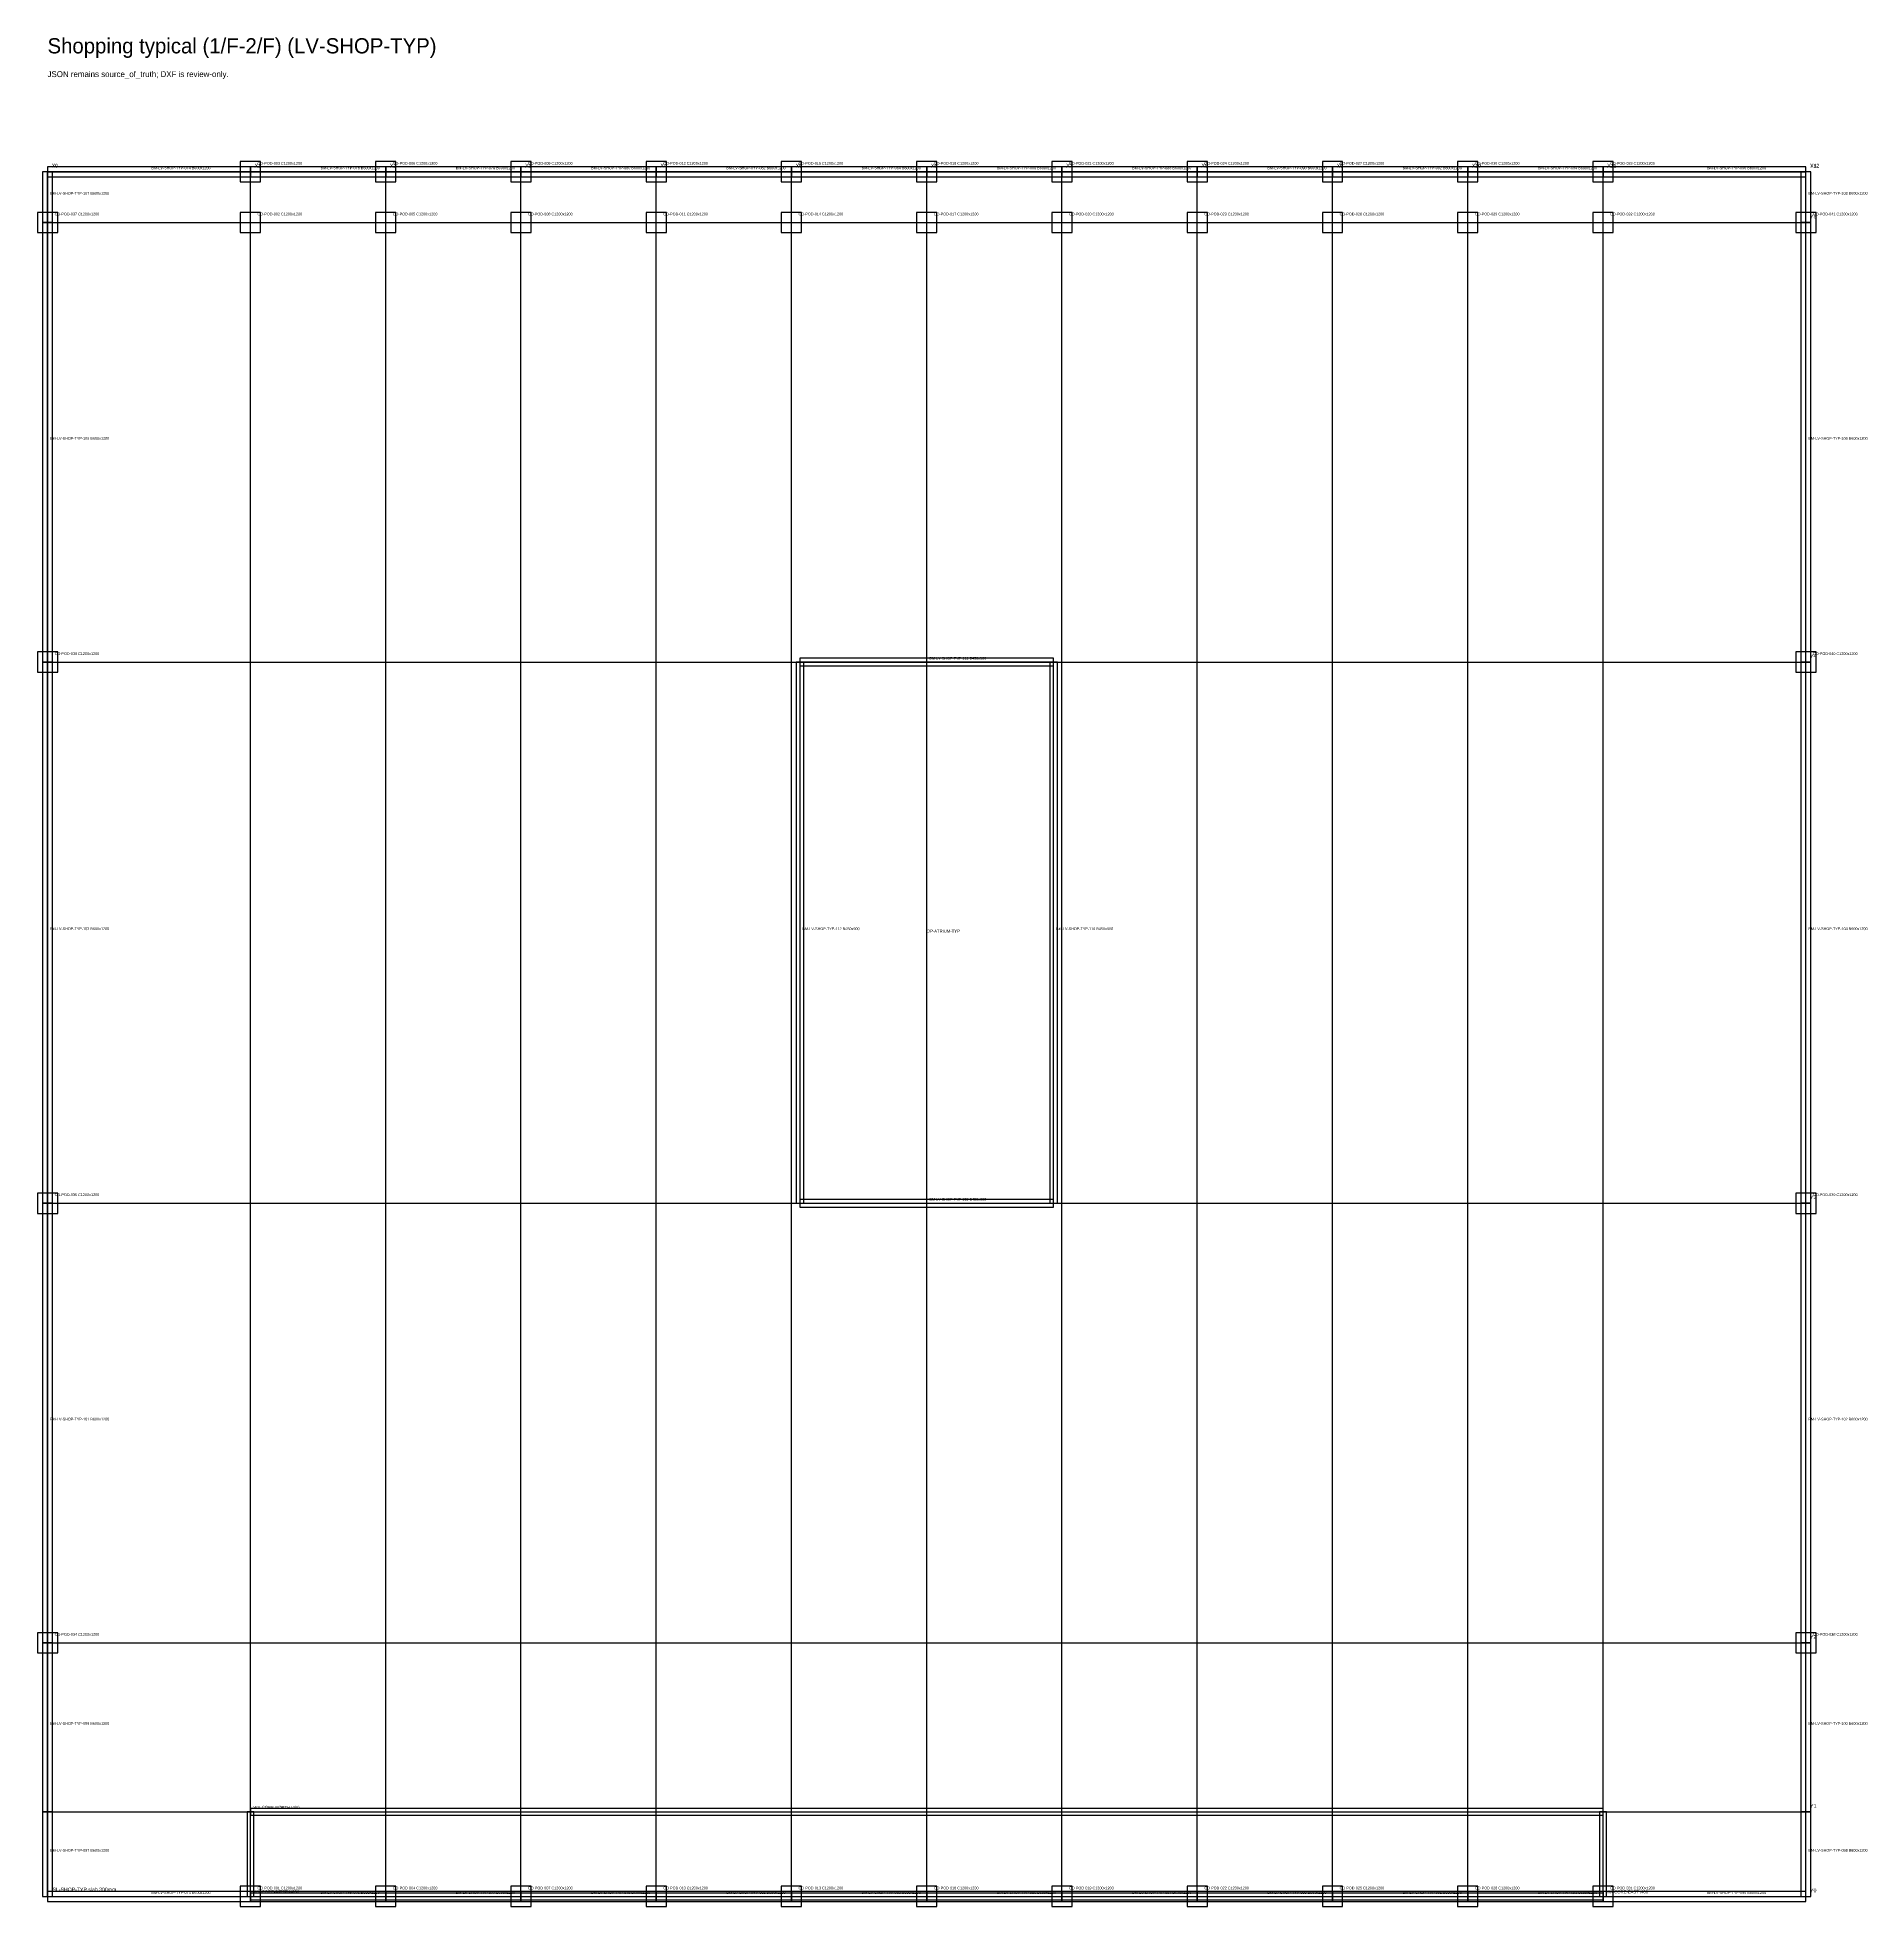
# Model space of a CAD drawing. Header units: millimetres. Extents: x -600 to 226982, y -254450 to 109948.
# Drawn here: x -600 to 107531, y -127600 to -17052 of the extents above; entities that cross this region are included whole.
import ezdxf

# ---------------------------------------------------------------- set-up
doc = ezdxf.new("R2010")
doc.units = ezdxf.units.MM
for name, color, linetype in [('LV-SHOP-TYP_BEAM', 5, 'Continuous'), ('LV-SHOP-TYP_COLUMN', 1, 'Continuous'), ('LV-SHOP-TYP_GRID', 8, 'Continuous'), ('LV-SHOP-TYP_KEEP_OUT', 4, 'Continuous'), ('LV-SHOP-TYP_OPENING', 2, 'Continuous'), ('LV-SHOP-TYP_SLAB', 7, 'Continuous'), ('LV-SHOP-TYP_WALL', 3, 'Continuous'), ('TEXT', 7, 'Continuous')]:
    doc.layers.add(name, color=color, linetype=linetype)

msp = doc.modelspace()

# ---------------------------------------------------------------- linework, layer by layer
at = {"layer": 'LV-SHOP-TYP_BEAM'}
for points in [[(-300, -28000), (300, -28000), (300, -25000), (-300, -25000), (-300, -28000)], [(0, -24700), (0, -25300), (12000, -25300), (12000, -24700), (0, -24700)], [(12000, -24700), (12000, -25300), (20000, -25300), (20000, -24700), (12000, -24700)], [(20000, -24700), (20000, -25300), (28000, -25300), (28000, -24700), (20000, -24700)], [(28000, -24700), (28000, -25300), (36000, -25300), (36000, -24700), (28000, -24700)], [(36000, -24700), (36000, -25300), (44000, -25300), (44000, -24700), (36000, -24700)], [(44000, -24700), (44000, -25300), (52000, -25300), (52000, -24700), (44000, -24700)], [(52000, -24700), (52000, -25300), (60000, -25300), (60000, -24700), (52000, -24700)], [(60000, -24700), (60000, -25300), (68000, -25300), (68000, -24700), (60000, -24700)], [(68000, -24700), (68000, -25300), (76000, -25300), (76000, -24700), (68000, -24700)], [(76000, -24700), (76000, -25300), (84000, -25300), (84000, -24700), (76000, -24700)], [(84000, -24700), (84000, -25300), (92000, -25300), (92000, -24700), (84000, -24700)], [(92000, -24700), (92000, -25300), (104000, -25300), (104000, -24700), (92000, -24700)], [(103700, -28000), (104300, -28000), (104300, -25000), (103700, -25000), (103700, -28000)], [(-300, -54000), (300, -54000), (300, -28000), (-300, -28000), (-300, -54000)], [(103700, -54000), (104300, -54000), (104300, -28000), (103700, -28000), (103700, -54000)], [(-300, -86000), (300, -86000), (300, -54000), (-300, -54000), (-300, -86000)], [(44725, -54000), (44275, -54000), (44275, -86000), (44725, -86000), (44725, -54000)], [(59500, -54225), (59500, -53775), (44500, -53775), (44500, -54225), (59500, -54225)], [(59275, -86000), (59725, -86000), (59725, -54000), (59275, -54000), (59275, -86000)], [(103700, -86000), (104300, -86000), (104300, -54000), (103700, -54000), (103700, -86000)], [(-300, -112000), (300, -112000), (300, -86000), (-300, -86000), (-300, -112000)], [(44500, -85775), (44500, -86225), (59500, -86225), (59500, -85775), (44500, -85775)], [(103700, -112000), (104300, -112000), (104300, -86000), (103700, -86000), (103700, -112000)], [(-300, -122000), (300, -122000), (300, -112000), (-300, -112000), (-300, -122000)], [(103700, -122000), (104300, -122000), (104300, -112000), (103700, -112000), (103700, -122000)], [(-300, -127000), (300, -127000), (300, -122000), (-300, -122000), (-300, -127000)], [(103700, -127000), (104300, -127000), (104300, -122000), (103700, -122000), (103700, -127000)], [(0, -126700), (0, -127300), (12000, -127300), (12000, -126700), (0, -126700)], [(12000, -126700), (12000, -127300), (20000, -127300), (20000, -126700), (12000, -126700)], [(20000, -126700), (20000, -127300), (28000, -127300), (28000, -126700), (20000, -126700)], [(28000, -126700), (28000, -127300), (36000, -127300), (36000, -126700), (28000, -126700)], [(36000, -126700), (36000, -127300), (44000, -127300), (44000, -126700), (36000, -126700)], [(44000, -126700), (44000, -127300), (52000, -127300), (52000, -126700), (44000, -126700)], [(52000, -126700), (52000, -127300), (60000, -127300), (60000, -126700), (52000, -126700)], [(60000, -126700), (60000, -127300), (68000, -127300), (68000, -126700), (60000, -126700)], [(68000, -126700), (68000, -127300), (76000, -127300), (76000, -126700), (68000, -126700)], [(76000, -126700), (76000, -127300), (84000, -127300), (84000, -126700), (76000, -126700)], [(84000, -126700), (84000, -127300), (92000, -127300), (92000, -126700), (84000, -126700)], [(92000, -126700), (92000, -127300), (104000, -127300), (104000, -126700), (92000, -126700)]]:
    msp.add_lwpolyline(points, close=True, dxfattribs=at)
at = {"layer": 'LV-SHOP-TYP_COLUMN'}
for points in [[(11400, -25600), (12600, -25600), (12600, -24400), (11400, -24400), (11400, -25600)], [(19400, -25600), (20600, -25600), (20600, -24400), (19400, -24400), (19400, -25600)], [(27400, -25600), (28600, -25600), (28600, -24400), (27400, -24400), (27400, -25600)], [(35400, -25600), (36600, -25600), (36600, -24400), (35400, -24400), (35400, -25600)], [(43400, -25600), (44600, -25600), (44600, -24400), (43400, -24400), (43400, -25600)], [(51400, -25600), (52600, -25600), (52600, -24400), (51400, -24400), (51400, -25600)], [(59400, -25600), (60600, -25600), (60600, -24400), (59400, -24400), (59400, -25600)], [(67400, -25600), (68600, -25600), (68600, -24400), (67400, -24400), (67400, -25600)], [(75400, -25600), (76600, -25600), (76600, -24400), (75400, -24400), (75400, -25600)], [(83400, -25600), (84600, -25600), (84600, -24400), (83400, -24400), (83400, -25600)], [(91400, -25600), (92600, -25600), (92600, -24400), (91400, -24400), (91400, -25600)], [(-600, -28600), (600, -28600), (600, -27400), (-600, -27400), (-600, -28600)], [(11400, -28600), (12600, -28600), (12600, -27400), (11400, -27400), (11400, -28600)], [(19400, -28600), (20600, -28600), (20600, -27400), (19400, -27400), (19400, -28600)], [(27400, -28600), (28600, -28600), (28600, -27400), (27400, -27400), (27400, -28600)], [(35400, -28600), (36600, -28600), (36600, -27400), (35400, -27400), (35400, -28600)], [(43400, -28600), (44600, -28600), (44600, -27400), (43400, -27400), (43400, -28600)], [(51400, -28600), (52600, -28600), (52600, -27400), (51400, -27400), (51400, -28600)], [(59400, -28600), (60600, -28600), (60600, -27400), (59400, -27400), (59400, -28600)], [(67400, -28600), (68600, -28600), (68600, -27400), (67400, -27400), (67400, -28600)], [(75400, -28600), (76600, -28600), (76600, -27400), (75400, -27400), (75400, -28600)], [(83400, -28600), (84600, -28600), (84600, -27400), (83400, -27400), (83400, -28600)], [(91400, -28600), (92600, -28600), (92600, -27400), (91400, -27400), (91400, -28600)], [(103400, -28600), (104600, -28600), (104600, -27400), (103400, -27400), (103400, -28600)], [(-600, -54600), (600, -54600), (600, -53400), (-600, -53400), (-600, -54600)], [(103400, -54600), (104600, -54600), (104600, -53400), (103400, -53400), (103400, -54600)], [(-600, -86600), (600, -86600), (600, -85400), (-600, -85400), (-600, -86600)], [(103400, -86600), (104600, -86600), (104600, -85400), (103400, -85400), (103400, -86600)], [(-600, -112600), (600, -112600), (600, -111400), (-600, -111400), (-600, -112600)], [(103400, -112600), (104600, -112600), (104600, -111400), (103400, -111400), (103400, -112600)], [(11400, -127600), (12600, -127600), (12600, -126400), (11400, -126400), (11400, -127600)], [(19400, -127600), (20600, -127600), (20600, -126400), (19400, -126400), (19400, -127600)], [(27400, -127600), (28600, -127600), (28600, -126400), (27400, -126400), (27400, -127600)], [(35400, -127600), (36600, -127600), (36600, -126400), (35400, -126400), (35400, -127600)], [(43400, -127600), (44600, -127600), (44600, -126400), (43400, -126400), (43400, -127600)], [(51400, -127600), (52600, -127600), (52600, -126400), (51400, -126400), (51400, -127600)], [(59400, -127600), (60600, -127600), (60600, -126400), (59400, -126400), (59400, -127600)], [(67400, -127600), (68600, -127600), (68600, -126400), (67400, -126400), (67400, -127600)], [(75400, -127600), (76600, -127600), (76600, -126400), (75400, -126400), (75400, -127600)], [(83400, -127600), (84600, -127600), (84600, -126400), (83400, -126400), (83400, -127600)], [(91400, -127600), (92600, -127600), (92600, -126400), (91400, -126400), (91400, -127600)]]:
    msp.add_lwpolyline(points, close=True, dxfattribs=at)
at = {"layer": 'LV-SHOP-TYP_GRID'}
for points in [[(0, -127000), (0, -25000)], [(0, -25000), (104000, -25000)], [(12000, -127000), (12000, -25000)], [(20000, -127000), (20000, -25000)], [(28000, -127000), (28000, -25000)], [(36000, -127000), (36000, -25000)], [(44000, -127000), (44000, -25000)], [(52000, -127000), (52000, -25000)], [(60000, -127000), (60000, -25000)], [(68000, -127000), (68000, -25000)], [(76000, -127000), (76000, -25000)], [(84000, -127000), (84000, -25000)], [(92000, -127000), (92000, -25000)], [(104000, -127000), (104000, -25000)], [(0, -28000), (104000, -28000)], [(0, -54000), (104000, -54000)], [(0, -86000), (104000, -86000)], [(0, -112000), (104000, -112000)], [(0, -122000), (104000, -122000)], [(0, -127000), (104000, -127000)]]:
    msp.add_lwpolyline(points, dxfattribs=at)
at = {"layer": 'LV-SHOP-TYP_KEEP_OUT'}
for points in [[(0, -28000), (104000, -28000), (104000, -25000), (0, -25000), (0, -28000)], [(44500, -86000), (59500, -86000), (59500, -54000), (44500, -54000), (44500, -86000)]]:
    msp.add_lwpolyline(points, close=True, dxfattribs=at)
at = {"layer": 'LV-SHOP-TYP_OPENING'}
msp.add_lwpolyline([(44500, -86000), (59500, -86000), (59500, -54000), (44500, -54000), (44500, -86000)], close=True, dxfattribs=at)
at = {"layer": 'LV-SHOP-TYP_SLAB'}
msp.add_lwpolyline([(0, -127000), (104000, -127000), (104000, -25000), (0, -25000), (0, -127000)], close=True, dxfattribs=at)
at = {"layer": 'LV-SHOP-TYP_WALL'}
for points in [[(11800, -127000), (12200, -127000), (12200, -122000), (11800, -122000), (11800, -127000)], [(12000, -121800), (12000, -122200), (92000, -122200), (92000, -121800), (12000, -121800)], [(91800, -127000), (92200, -127000), (92200, -122000), (91800, -122000), (91800, -127000)], [(12000, -126800), (12000, -127200), (92000, -127200), (92000, -126800), (12000, -126800)]]:
    msp.add_lwpolyline(points, close=True, dxfattribs=at)

# ---------------------------------------------------------------- texts
at = {"layer": 'TEXT'}
for s, height, p in [('Shopping typical (1/F-2/F) (LV-SHOP-TYP)', 900, (0, -18000)), ('JSON remains source_of_truth; DXF is review-only.', 350, (0, -19400)), ('X0', 220, (250, -24750)), ('BM-LV-SHOP-TYP-074 B600x1200', 160, (6150, -24850)), ('X1', 220, (12250, -24750)), ('CO-POD-003 C1200x1200', 160, (12420, -24580)), ('BM-LV-SHOP-TYP-076 B600x1200', 160, (16150, -24850)), ('X2', 220, (20250, -24750)), ('CO-POD-006 C1200x1200', 160, (20420, -24580)), ('BM-LV-SHOP-TYP-078 B600x1200', 160, (24150, -24850)), ('X3', 220, (28250, -24750)), ('CO-POD-009 C1200x1200', 160, (28420, -24580)), ('BM-LV-SHOP-TYP-080 B600x1200', 160, (32150, -24850)), ('X4', 220, (36250, -24750)), ('CO-POD-012 C1200x1200', 160, (36420, -24580)), ('BM-LV-SHOP-TYP-082 B600x1200', 160, (40150, -24850)), ('X5', 220, (44250, -24750)), ('CO-POD-015 C1200x1200', 160, (44420, -24580)), ('BM-LV-SHOP-TYP-084 B600x1200', 160, (48150, -24850)), ('X6', 220, (52250, -24750)), ('CO-POD-018 C1200x1200', 160, (52420, -24580)), ('BM-LV-SHOP-TYP-086 B600x1200', 160, (56150, -24850)), ('X7', 220, (60250, -24750)), ('CO-POD-021 C1200x1200', 160, (60420, -24580)), ('BM-LV-SHOP-TYP-088 B600x1200', 160, (64150, -24850)), ('X8', 220, (68250, -24750)), ('CO-POD-024 C1200x1200', 160, (68420, -24580)), ('BM-LV-SHOP-TYP-090 B600x1200', 160, (72150, -24850)), ('X9', 220, (76250, -24750)), ('CO-POD-027 C1200x1200', 160, (76420, -24580)), ('BM-LV-SHOP-TYP-092 B600x1200', 160, (80150, -24850)), ('X10', 220, (84250, -24750)), ('CO-POD-030 C1200x1200', 160, (84420, -24580)), ('BM-LV-SHOP-TYP-094 B600x1200', 160, (88150, -24850)), ('X11', 220, (92250, -24750)), ('CO-POD-033 C1200x1200', 160, (92420, -24580)), ('BM-LV-SHOP-TYP-096 B600x1200', 160, (98150, -24850)), ('Y6', 220, (104250, -24750)), ('X12', 220, (104250, -24750)), ('BM-LV-SHOP-TYP-107 B600x1200', 160, (150, -26350)), ('BM-LV-SHOP-TYP-108 B600x1200', 160, (104150, -26350)), ('CO-POD-037 C1200x1200', 160, (420, -27580)), ('CO-POD-002 C1200x1200', 160, (12420, -27580)), ('CO-POD-005 C1200x1200', 160, (20420, -27580)), ('CO-POD-008 C1200x1200', 160, (28420, -27580)), ('CO-POD-011 C1200x1200', 160, (36420, -27580)), ('CO-POD-014 C1200x1200', 160, (44420, -27580)), ('CO-POD-017 C1200x1200', 160, (52420, -27580)), ('CO-POD-020 C1200x1200', 160, (60420, -27580)), ('CO-POD-023 C1200x1200', 160, (68420, -27580)), ('CO-POD-026 C1200x1200', 160, (76420, -27580)), ('CO-POD-029 C1200x1200', 160, (84420, -27580)), ('CO-POD-032 C1200x1200', 160, (92420, -27580)), ('Y5', 220, (104250, -27750)), ('CO-POD-041 C1200x1200', 160, (104420, -27580)), ('BM-LV-SHOP-TYP-105 B600x1200', 160, (150, -40850)), ('BM-LV-SHOP-TYP-106 B600x1200', 160, (104150, -40850)), ('CO-POD-036 C1200x1200', 160, (420, -53580)), ('BM-LV-SHOP-TYP-111 B450x900', 160, (52150, -53850)), ('Y4', 220, (104250, -53750)), ('CO-POD-040 C1200x1200', 160, (104420, -53580)), ('BM-LV-SHOP-TYP-103 B600x1200', 160, (150, -69850)), ('BM-LV-SHOP-TYP-112 B450x900', 160, (44650, -69850)), ('OP-ATRIUM-TYP', 180, (52000, -70000)), ('BM-LV-SHOP-TYP-110 B450x900', 160, (59650, -69850)), ('BM-LV-SHOP-TYP-104 B600x1200', 160, (104150, -69850)), ('CO-POD-035 C1200x1200', 160, (420, -85580)), ('BM-LV-SHOP-TYP-109 B450x900', 160, (52150, -85850)), ('Y3', 220, (104250, -85750)), ('CO-POD-039 C1200x1200', 160, (104420, -85580)), ('BM-LV-SHOP-TYP-101 B600x1200', 160, (150, -98850)), ('BM-LV-SHOP-TYP-102 B600x1200', 160, (104150, -98850)), ('CO-POD-034 C1200x1200', 160, (420, -111580)), ('Y2', 220, (104250, -111750)), ('CO-POD-038 C1200x1200', 160, (104420, -111580)), ('BM-LV-SHOP-TYP-099 B600x1200', 160, (150, -116850)), ('BM-LV-SHOP-TYP-100 B600x1200', 160, (104150, -116850)), ('Y1', 220, (104250, -121750)), ('WA-CORE-NORTH t400', 180, (12180, -121820)), ('BM-LV-SHOP-TYP-097 B600x1200', 160, (150, -124350)), ('BM-LV-SHOP-TYP-098 B600x1200', 160, (104150, -124350)), ('SL-SHOP-TYP slab 300mm', 220, (300, -126700)), ('BM-LV-SHOP-TYP-073 B600x1200', 160, (6150, -126850)), ('WA-CORE-SOUTH t400', 180, (12180, -126820)), ('WA-CORE-WEST t400', 180, (12180, -126820)), ('CO-POD-001 C1200x1200', 160, (12420, -126580)), ('BM-LV-SHOP-TYP-075 B600x1200', 160, (16150, -126850)), ('CO-POD-004 C1200x1200', 160, (20420, -126580)), ('BM-LV-SHOP-TYP-077 B600x1200', 160, (24150, -126850)), ('CO-POD-007 C1200x1200', 160, (28420, -126580)), ('BM-LV-SHOP-TYP-079 B600x1200', 160, (32150, -126850)), ('CO-POD-010 C1200x1200', 160, (36420, -126580)), ('BM-LV-SHOP-TYP-081 B600x1200', 160, (40150, -126850)), ('CO-POD-013 C1200x1200', 160, (44420, -126580)), ('BM-LV-SHOP-TYP-083 B600x1200', 160, (48150, -126850)), ('CO-POD-016 C1200x1200', 160, (52420, -126580)), ('BM-LV-SHOP-TYP-085 B600x1200', 160, (56150, -126850)), ('CO-POD-019 C1200x1200', 160, (60420, -126580)), ('BM-LV-SHOP-TYP-087 B600x1200', 160, (64150, -126850)), ('CO-POD-022 C1200x1200', 160, (68420, -126580)), ('BM-LV-SHOP-TYP-089 B600x1200', 160, (72150, -126850)), ('CO-POD-025 C1200x1200', 160, (76420, -126580)), ('BM-LV-SHOP-TYP-091 B600x1200', 160, (80150, -126850)), ('CO-POD-028 C1200x1200', 160, (84420, -126580)), ('BM-LV-SHOP-TYP-093 B600x1200', 160, (88150, -126850)), ('WA-CORE-EAST t400', 180, (92180, -126820)), ('CO-POD-031 C1200x1200', 160, (92420, -126580)), ('BM-LV-SHOP-TYP-095 B600x1200', 160, (98150, -126850)), ('Y0', 220, (104250, -126750))]:
    msp.add_text(s, height=height, dxfattribs=at).set_placement(p)

doc.saveas('drawing.dxf')
